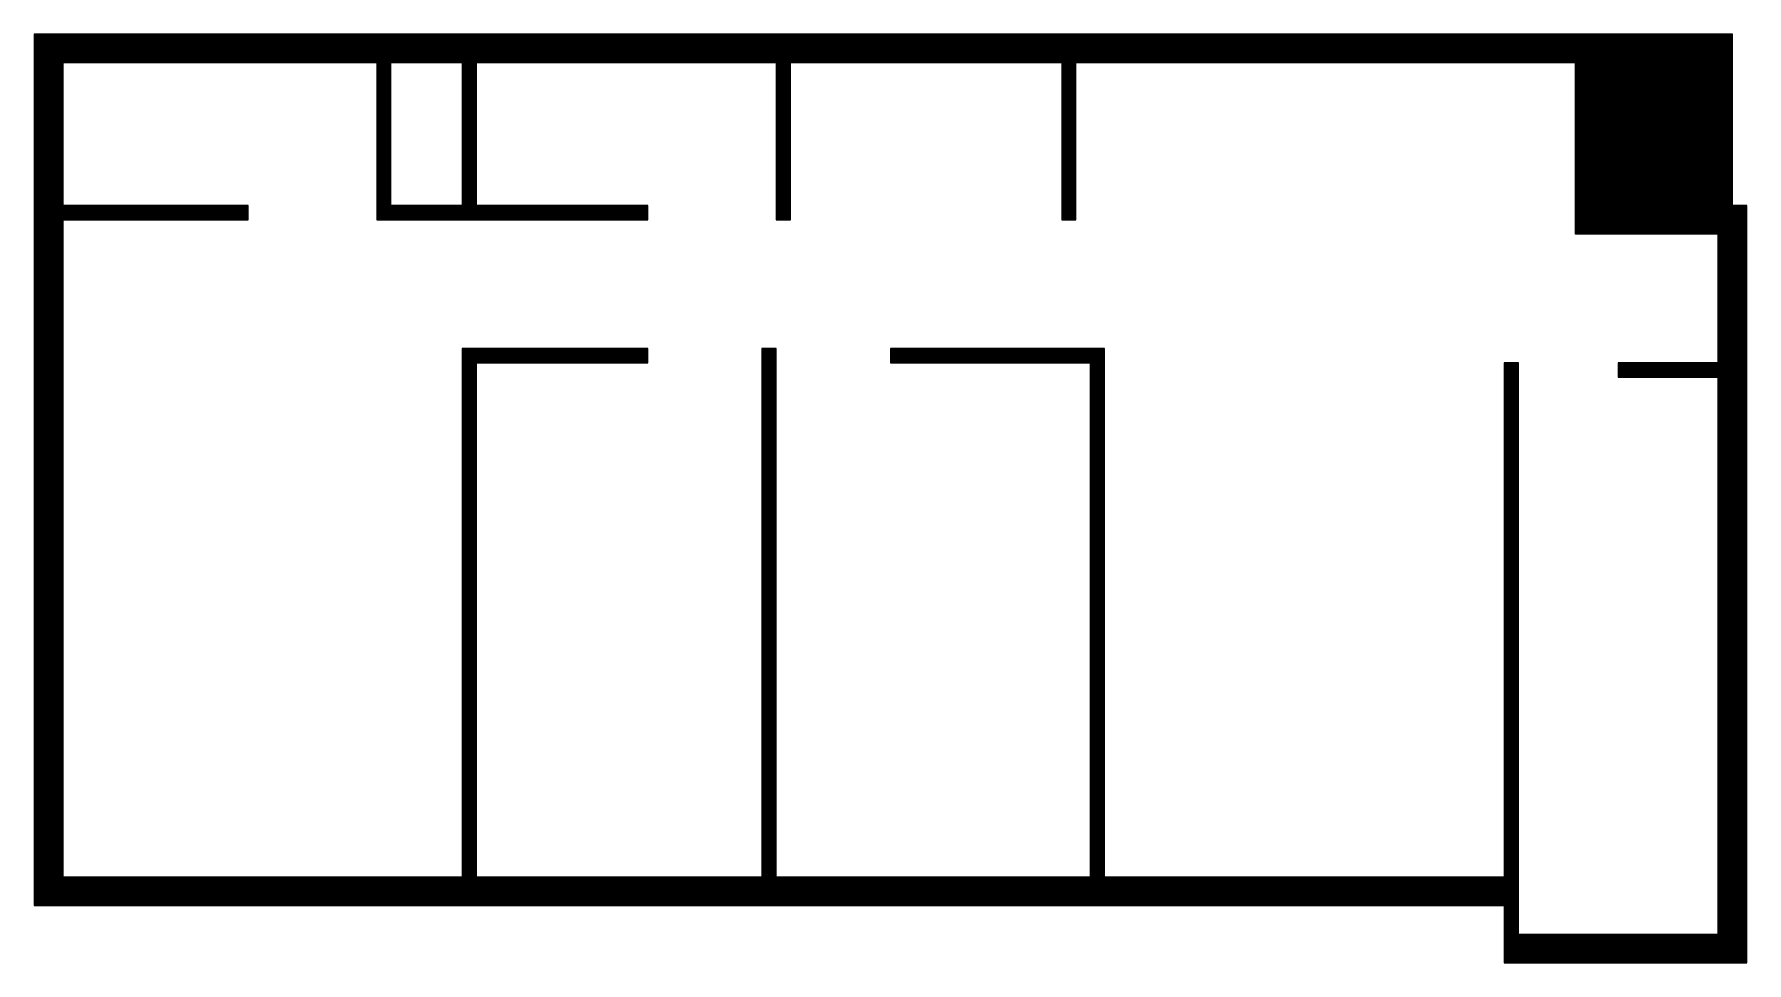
# Model space of a CAD drawing. Header units: inches. Extents: x 0.8 to 12.8, y 0.7 to 7.2.
import ezdxf

# ---------------------------------------------------------------- set-up
doc = ezdxf.new("R2010")
doc.units = ezdxf.units.IN
doc.header["$MEASUREMENT"] = 0
doc.layers.add('GRILLA PIXEL', color=7, linetype='Continuous')

# ---------------------------------------------------------------- blocks, each defined once
blk = doc.blocks.new('0-255-255-31-Muro alto')
at = {"layer": 'GRILLA PIXEL', "true_color": 0xffff1f}
h = blk.add_hatch(color=2, dxfattribs=at)
h.dxf.hatch_style = 1
h.paths.add_polyline_path([(0, 0), (-0.1, 0), (-0.1, -0.1), (0, -0.1)])
blk.add_lwpolyline([(-0.1, 0), (-0.1, -0.1), (0, -0.1), (0, 0)], close=True)
blk = doc.blocks.new('0-255-0-0-Muro dormitorio principal')
h = blk.add_hatch(color=1)
h.dxf.hatch_style = 1
h.paths.add_polyline_path([(0, 0), (-0.1, 0), (-0.1, -0.1), (0, -0.1)])
blk.add_lwpolyline([(-0.1, 0), (-0.1, -0.1), (0, -0.1), (0, 0)], close=True)
blk = doc.blocks.new('0-203-204-205-Ventana principal')
at = {"layer": 'GRILLA PIXEL', "true_color": 0xcbcccd}
h = blk.add_hatch(color=254, dxfattribs=at)
h.dxf.hatch_style = 1
h.paths.add_polyline_path([(0, 0), (-0.1, 0), (-0.1, -0.1), (0, -0.1)])
blk.add_lwpolyline([(-0.1, 0), (-0.1, -0.1), (0, -0.1), (0, 0)], close=True)
blk = doc.blocks.new('0-3-160-22-Ventana comun')
at = {"layer": 'GRILLA PIXEL', "true_color": 0x03a016}
h = blk.add_hatch(color=104, dxfattribs=at)
h.dxf.hatch_style = 1
h.paths.add_polyline_path([(0, 0), (-0.1, 0), (-0.1, -0.1), (0, -0.1)])
blk.add_lwpolyline([(-0.1, 0), (-0.1, -0.1), (0, -0.1), (0, 0)], close=True)
blk = doc.blocks.new('0-5-68-255-Muro inicio conexion')
at = {"layer": 'GRILLA PIXEL', "true_color": 0x0544ff}
h = blk.add_hatch(color=160, dxfattribs=at)
h.dxf.hatch_style = 1
h.paths.add_polyline_path([(0, 0), (-0.1, 0), (-0.1, -0.1), (0, -0.1)])
blk.add_lwpolyline([(-0.1, 0), (-0.1, -0.1), (0, -0.1), (0, 0)], close=True)
blk = doc.blocks.new('0-63-149-253-Muro fichas extremo')
at = {"layer": 'GRILLA PIXEL', "true_color": 0x3f95fd}
h = blk.add_hatch(color=153, dxfattribs=at)
h.dxf.hatch_style = 1
h.paths.add_polyline_path([(0, 0), (-0.1, 0), (-0.1, -0.1), (0, -0.1)])
blk.add_lwpolyline([(-0.1, 0), (-0.1, -0.1), (0, -0.1), (0, 0)], close=True)
blk = doc.blocks.new('1-125-217-63-auxiliar  ingresos')
at = {"layer": 'GRILLA PIXEL', "true_color": 0x7dd93f}
h = blk.add_hatch(color=83, dxfattribs=at)
h.dxf.hatch_style = 1
h.paths.add_polyline_path([(0, 0), (-0.1, 0), (-0.1, -0.1), (0, -0.1)])
blk.add_lwpolyline([(-0.1, 0), (-0.1, -0.1), (0, -0.1), (0, 0)], close=True)
blk = doc.blocks.new('0-255-31-255-Puerta ingreso')
at = {"layer": 'GRILLA PIXEL', "true_color": 0xff1fff}
h = blk.add_hatch(color=6, dxfattribs=at)
h.dxf.hatch_style = 1
h.paths.add_polyline_path([(0, 0), (-0.1, 0), (-0.1, -0.1), (0, -0.1)])
blk.add_lwpolyline([(-0.1, 0), (-0.1, -0.1), (0, -0.1), (0, 0)], close=True)
blk = doc.blocks.new('0-0-28-112-Muro auxiliar fichas esquinas')
at = {"layer": 'GRILLA PIXEL', "true_color": 0x001c70}
h = blk.add_hatch(color=166, dxfattribs=at)
h.dxf.hatch_style = 1
h.paths.add_polyline_path([(0, 0), (-0.1, 0), (-0.1, -0.1), (0, -0.1)])
blk.add_lwpolyline([(-0.1, 0), (-0.1, -0.1), (0, -0.1), (0, 0)], close=True)
blk = doc.blocks.new('0-242-113-114-Ventana servicio')
at = {"layer": 'GRILLA PIXEL', "true_color": 0xf27172}
h = blk.add_hatch(color=11, dxfattribs=at)
h.dxf.hatch_style = 1
h.paths.add_polyline_path([(0, 0), (-0.1, 0), (-0.1, -0.1), (0, -0.1)])
blk.add_lwpolyline([(-0.1, 0), (-0.1, -0.1), (0, -0.1), (0, 0)], close=True)
blk = doc.blocks.new('1-99-100-102-auxiliar lado interno')
at = {"lineweight": 70, "true_color": 0x636466}
h = blk.add_hatch(color=251, dxfattribs=at)
h.dxf.hatch_style = 1
h.paths.add_polyline_path([(-0.1, -0.1), (-0.1, 0), (0, 0), (0, -0.1)])
blk.add_lwpolyline([(0, 0), (0, -0.1), (-0.1, -0.1), (-0.1, 0)], close=True)
blk = doc.blocks.new('pixel extremo ventana')
h = blk.add_hatch(color=136)
h.dxf.hatch_style = 1
h.paths.add_polyline_path([(0, 0), (-0.1, 0), (-0.1, -0.1), (0, -0.1)])
blk.add_lwpolyline([(-0.1, 0), (-0.1, -0.1), (0, -0.1), (0, 0)], close=True)

msp = doc.modelspace()

# ---------------------------------------------------------------- block references
for name, p in [('0-5-68-255-Muro inicio conexion', (0.864, 7.232)), ('0-255-255-31-Muro alto', (0.964, 7.232)), ('0-255-255-31-Muro alto', (1.064, 7.232)), ('0-255-255-31-Muro alto', (1.164, 7.232)), ('0-255-255-31-Muro alto', (1.264, 7.232)), ('0-255-255-31-Muro alto', (1.364, 7.232)), ('0-255-255-31-Muro alto', (1.464, 7.232)), ('0-255-255-31-Muro alto', (1.564, 7.232)), ('0-255-255-31-Muro alto', (1.664, 7.232)), ('0-255-255-31-Muro alto', (1.764, 7.232)), ('0-255-255-31-Muro alto', (1.864, 7.232)), ('0-255-255-31-Muro alto', (1.964, 7.232)), ('0-255-255-31-Muro alto', (2.064, 7.232)), ('0-255-255-31-Muro alto', (2.164, 7.232)), ('0-255-255-31-Muro alto', (2.264, 7.232)), ('0-255-255-31-Muro alto', (2.364, 7.232)), ('0-255-255-31-Muro alto', (2.464, 7.232)), ('0-255-255-31-Muro alto', (2.564, 7.232)), ('0-255-255-31-Muro alto', (2.664, 7.232)), ('0-255-255-31-Muro alto', (2.764, 7.232)), ('0-255-255-31-Muro alto', (2.864, 7.232)), ('0-255-255-31-Muro alto', (2.964, 7.232)), ('0-255-255-31-Muro alto', (3.064, 7.232)), ('0-255-255-31-Muro alto', (3.164, 7.232)), ('0-255-255-31-Muro alto', (3.264, 7.232)), ('0-255-255-31-Muro alto', (3.364, 7.232)), ('0-255-255-31-Muro alto', (3.464, 7.232)), ('0-255-255-31-Muro alto', (3.564, 7.232)), ('0-255-255-31-Muro alto', (3.664, 7.232)), ('0-255-255-31-Muro alto', (3.764, 7.232)), ('0-255-255-31-Muro alto', (3.864, 7.232)), ('0-255-255-31-Muro alto', (3.964, 7.232)), ('0-255-255-31-Muro alto', (4.064, 7.232)), ('0-255-255-31-Muro alto', (4.164, 7.232)), ('0-255-255-31-Muro alto', (4.264, 7.232)), ('0-255-255-31-Muro alto', (4.364, 7.232)), ('0-255-255-31-Muro alto', (4.464, 7.232)), ('0-255-255-31-Muro alto', (4.564, 7.232)), ('0-255-255-31-Muro alto', (4.664, 7.232)), ('0-255-255-31-Muro alto', (4.764, 7.232)), ('0-255-255-31-Muro alto', (4.864, 7.232)), ('0-255-255-31-Muro alto', (4.964, 7.232)), ('0-255-255-31-Muro alto', (5.064, 7.232)), ('0-255-255-31-Muro alto', (5.164, 7.232)), ('0-255-255-31-Muro alto', (5.264, 7.232)), ('0-255-255-31-Muro alto', (5.364, 7.232)), ('0-255-255-31-Muro alto', (5.464, 7.232)), ('0-255-255-31-Muro alto', (5.564, 7.232)), ('0-255-255-31-Muro alto', (5.664, 7.232)), ('0-255-255-31-Muro alto', (5.764, 7.232)), ('0-255-255-31-Muro alto', (5.864, 7.232)), ('0-255-255-31-Muro alto', (5.964, 7.232)), ('0-255-255-31-Muro alto', (6.064, 7.232)), ('0-255-255-31-Muro alto', (6.164, 7.232)), ('0-255-255-31-Muro alto', (6.264, 7.232)), ('0-255-255-31-Muro alto', (6.364, 7.232)), ('0-255-255-31-Muro alto', (6.464, 7.232)), ('0-255-255-31-Muro alto', (6.564, 7.232)), ('0-255-255-31-Muro alto', (6.664, 7.232)), ('0-255-255-31-Muro alto', (6.764, 7.232)), ('0-255-255-31-Muro alto', (6.864, 7.232)), ('0-255-255-31-Muro alto', (6.964, 7.232)), ('0-255-255-31-Muro alto', (7.064, 7.232)), ('0-255-255-31-Muro alto', (7.164, 7.232)), ('0-255-255-31-Muro alto', (7.264, 7.232)), ('0-255-255-31-Muro alto', (7.364, 7.232)), ('0-255-255-31-Muro alto', (7.464, 7.232)), ('0-255-255-31-Muro alto', (7.564, 7.232)), ('0-255-255-31-Muro alto', (7.664, 7.232)), ('0-255-255-31-Muro alto', (7.764, 7.232)), ('0-255-255-31-Muro alto', (7.864, 7.232)), ('0-255-255-31-Muro alto', (7.964, 7.232)), ('0-255-255-31-Muro alto', (8.064, 7.232)), ('0-255-255-31-Muro alto', (8.164, 7.232)), ('0-255-255-31-Muro alto', (8.264, 7.232)), ('0-255-255-31-Muro alto', (8.364, 7.232)), ('0-255-255-31-Muro alto', (8.464, 7.232)), ('0-255-255-31-Muro alto', (8.564, 7.232)), ('0-255-255-31-Muro alto', (8.664, 7.232)), ('0-255-255-31-Muro alto', (8.764, 7.232)), ('0-255-255-31-Muro alto', (8.864, 7.232)), ('0-255-255-31-Muro alto', (8.964, 7.232)), ('0-255-255-31-Muro alto', (9.064, 7.232)), ('0-255-255-31-Muro alto', (9.164, 7.232)), ('0-255-255-31-Muro alto', (9.264, 7.232)), ('0-255-255-31-Muro alto', (9.364, 7.232)), ('0-255-255-31-Muro alto', (9.464, 7.232)), ('0-255-255-31-Muro alto', (9.564, 7.232)), ('0-255-255-31-Muro alto', (9.664, 7.232)), ('0-255-255-31-Muro alto', (9.764, 7.232)), ('0-255-255-31-Muro alto', (9.864, 7.232)), ('0-255-255-31-Muro alto', (9.964, 7.232)), ('0-255-255-31-Muro alto', (10.064, 7.232)), ('0-255-255-31-Muro alto', (10.164, 7.232)), ('0-255-255-31-Muro alto', (10.264, 7.232)), ('0-255-255-31-Muro alto', (10.364, 7.232)), ('0-255-255-31-Muro alto', (10.464, 7.232)), ('0-255-255-31-Muro alto', (10.564, 7.232)), ('0-255-255-31-Muro alto', (10.664, 7.232)), ('0-255-255-31-Muro alto', (10.764, 7.232)), ('0-255-255-31-Muro alto', (10.864, 7.232)), ('0-255-255-31-Muro alto', (10.964, 7.232)), ('0-255-255-31-Muro alto', (11.064, 7.232)), ('0-255-255-31-Muro alto', (11.164, 7.232)), ('0-255-255-31-Muro alto', (11.264, 7.232)), ('0-255-255-31-Muro alto', (11.364, 7.232)), ('0-255-255-31-Muro alto', (11.464, 7.232)), ('0-255-255-31-Muro alto', (11.564, 7.232)), ('0-255-255-31-Muro alto', (11.664, 7.232)), ('0-255-255-31-Muro alto', (11.764, 7.232)), ('1-125-217-63-auxiliar  ingresos', (11.864, 7.232)), ('1-125-217-63-auxiliar  ingresos', (11.964, 7.232)), ('1-125-217-63-auxiliar  ingresos', (12.064, 7.232)), ('1-125-217-63-auxiliar  ingresos', (12.164, 7.232)), ('1-125-217-63-auxiliar  ingresos', (12.264, 7.232)), ('1-125-217-63-auxiliar  ingresos', (12.364, 7.232)), ('1-125-217-63-auxiliar  ingresos', (12.464, 7.232)), ('1-125-217-63-auxiliar  ingresos', (12.564, 7.232)), ('1-125-217-63-auxiliar  ingresos', (12.664, 7.232)), ('0-5-68-255-Muro inicio conexion', (0.864, 7.132)), ('1-99-100-102-auxiliar lado interno', (0.964, 7.132)), ('1-99-100-102-auxiliar lado interno', (1.064, 7.132)), ('1-99-100-102-auxiliar lado interno', (1.164, 7.132)), ('1-99-100-102-auxiliar lado interno', (1.264, 7.132)), ('1-99-100-102-auxiliar lado interno', (1.364, 7.132)), ('1-99-100-102-auxiliar lado interno', (1.464, 7.132)), ('1-99-100-102-auxiliar lado interno', (1.564, 7.132)), ('1-99-100-102-auxiliar lado interno', (1.664, 7.132)), ('1-99-100-102-auxiliar lado interno', (1.764, 7.132)), ('1-99-100-102-auxiliar lado interno', (1.864, 7.132)), ('1-99-100-102-auxiliar lado interno', (1.964, 7.132)), ('1-99-100-102-auxiliar lado interno', (2.064, 7.132)), ('1-99-100-102-auxiliar lado interno', (2.164, 7.132)), ('1-99-100-102-auxiliar lado interno', (2.264, 7.132)), ('1-99-100-102-auxiliar lado interno', (2.364, 7.132)), ('1-99-100-102-auxiliar lado interno', (2.464, 7.132)), ('1-99-100-102-auxiliar lado interno', (2.564, 7.132)), ('1-99-100-102-auxiliar lado interno', (2.664, 7.132)), ('1-99-100-102-auxiliar lado interno', (2.764, 7.132)), ('1-99-100-102-auxiliar lado interno', (2.864, 7.132)), ('1-99-100-102-auxiliar lado interno', (2.964, 7.132)), ('1-99-100-102-auxiliar lado interno', (3.064, 7.132)), ('1-99-100-102-auxiliar lado interno', (3.164, 7.132)), ('0-255-255-31-Muro alto', (3.264, 7.132)), ('1-99-100-102-auxiliar lado interno', (3.364, 7.132)), ('1-99-100-102-auxiliar lado interno', (3.464, 7.132)), ('1-99-100-102-auxiliar lado interno', (3.564, 7.132)), ('1-99-100-102-auxiliar lado interno', (3.664, 7.132)), ('1-99-100-102-auxiliar lado interno', (3.764, 7.132)), ('0-255-255-31-Muro alto', (3.864, 7.132)), ('1-99-100-102-auxiliar lado interno', (3.964, 7.132)), ('1-99-100-102-auxiliar lado interno', (4.064, 7.132)), ('1-99-100-102-auxiliar lado interno', (4.164, 7.132)), ('1-99-100-102-auxiliar lado interno', (4.264, 7.132)), ('1-99-100-102-auxiliar lado interno', (4.364, 7.132)), ('1-99-100-102-auxiliar lado interno', (4.464, 7.132)), ('1-99-100-102-auxiliar lado interno', (4.564, 7.132)), ('1-99-100-102-auxiliar lado interno', (4.664, 7.132)), ('1-99-100-102-auxiliar lado interno', (4.764, 7.132)), ('1-99-100-102-auxiliar lado interno', (4.864, 7.132)), ('1-99-100-102-auxiliar lado interno', (4.964, 7.132)), ('1-99-100-102-auxiliar lado interno', (5.064, 7.132)), ('1-99-100-102-auxiliar lado interno', (5.164, 7.132)), ('1-99-100-102-auxiliar lado interno', (5.264, 7.132)), ('1-99-100-102-auxiliar lado interno', (5.364, 7.132)), ('1-99-100-102-auxiliar lado interno', (5.464, 7.132)), ('1-99-100-102-auxiliar lado interno', (5.564, 7.132)), ('1-99-100-102-auxiliar lado interno', (5.664, 7.132)), ('1-99-100-102-auxiliar lado interno', (5.764, 7.132)), ('1-99-100-102-auxiliar lado interno', (5.864, 7.132)), ('1-99-100-102-auxiliar lado interno', (5.964, 7.132)), ('0-255-255-31-Muro alto', (6.064, 7.132)), ('1-99-100-102-auxiliar lado interno', (6.164, 7.132)), ('1-99-100-102-auxiliar lado interno', (6.264, 7.132)), ('1-99-100-102-auxiliar lado interno', (6.364, 7.132)), ('1-99-100-102-auxiliar lado interno', (6.464, 7.132)), ('1-99-100-102-auxiliar lado interno', (6.564, 7.132)), ('1-99-100-102-auxiliar lado interno', (6.664, 7.132)), ('1-99-100-102-auxiliar lado interno', (6.764, 7.132)), ('1-99-100-102-auxiliar lado interno', (6.864, 7.132)), ('1-99-100-102-auxiliar lado interno', (6.964, 7.132)), ('1-99-100-102-auxiliar lado interno', (7.064, 7.132)), ('1-99-100-102-auxiliar lado interno', (7.164, 7.132)), ('1-99-100-102-auxiliar lado interno', (7.264, 7.132)), ('1-99-100-102-auxiliar lado interno', (7.364, 7.132)), ('1-99-100-102-auxiliar lado interno', (7.464, 7.132)), ('1-99-100-102-auxiliar lado interno', (7.564, 7.132)), ('1-99-100-102-auxiliar lado interno', (7.664, 7.132)), ('1-99-100-102-auxiliar lado interno', (7.764, 7.132)), ('1-99-100-102-auxiliar lado interno', (7.864, 7.132)), ('1-99-100-102-auxiliar lado interno', (7.964, 7.132)), ('0-255-255-31-Muro alto', (8.064, 7.132)), ('1-99-100-102-auxiliar lado interno', (8.164, 7.132)), ('1-99-100-102-auxiliar lado interno', (8.264, 7.132)), ('1-99-100-102-auxiliar lado interno', (8.364, 7.132)), ('1-99-100-102-auxiliar lado interno', (8.464, 7.132)), ('1-99-100-102-auxiliar lado interno', (8.564, 7.132)), ('1-99-100-102-auxiliar lado interno', (8.664, 7.132)), ('1-99-100-102-auxiliar lado interno', (8.764, 7.132)), ('1-99-100-102-auxiliar lado interno', (8.864, 7.132)), ('1-99-100-102-auxiliar lado interno', (8.964, 7.132)), ('1-99-100-102-auxiliar lado interno', (9.064, 7.132)), ('1-99-100-102-auxiliar lado interno', (9.164, 7.132)), ('1-99-100-102-auxiliar lado interno', (9.264, 7.132)), ('1-99-100-102-auxiliar lado interno', (9.364, 7.132)), ('1-99-100-102-auxiliar lado interno', (9.464, 7.132)), ('1-99-100-102-auxiliar lado interno', (9.564, 7.132)), ('1-99-100-102-auxiliar lado interno', (9.664, 7.132)), ('1-99-100-102-auxiliar lado interno', (9.764, 7.132)), ('1-99-100-102-auxiliar lado interno', (9.864, 7.132)), ('1-99-100-102-auxiliar lado interno', (9.964, 7.132)), ('1-99-100-102-auxiliar lado interno', (10.064, 7.132)), ('1-99-100-102-auxiliar lado interno', (10.164, 7.132)), ('1-99-100-102-auxiliar lado interno', (10.264, 7.132)), ('1-99-100-102-auxiliar lado interno', (10.364, 7.132)), ('1-99-100-102-auxiliar lado interno', (10.464, 7.132)), ('1-99-100-102-auxiliar lado interno', (10.564, 7.132)), ('1-99-100-102-auxiliar lado interno', (10.664, 7.132)), ('1-99-100-102-auxiliar lado interno', (10.764, 7.132)), ('1-99-100-102-auxiliar lado interno', (10.864, 7.132)), ('1-99-100-102-auxiliar lado interno', (10.964, 7.132)), ('1-99-100-102-auxiliar lado interno', (11.064, 7.132)), ('1-99-100-102-auxiliar lado interno', (11.164, 7.132)), ('1-99-100-102-auxiliar lado interno', (11.264, 7.132)), ('1-99-100-102-auxiliar lado interno', (11.364, 7.132)), ('1-99-100-102-auxiliar lado interno', (11.464, 7.132)), ('1-99-100-102-auxiliar lado interno', (11.564, 7.132)), ('1-99-100-102-auxiliar lado interno', (11.664, 7.132)), ('0-255-255-31-Muro alto', (11.764, 7.132)), ('1-125-217-63-auxiliar  ingresos', (11.864, 7.132)), ('1-125-217-63-auxiliar  ingresos', (11.964, 7.132)), ('1-125-217-63-auxiliar  ingresos', (12.064, 7.132)), ('1-125-217-63-auxiliar  ingresos', (12.164, 7.132)), ('1-125-217-63-auxiliar  ingresos', (12.264, 7.132)), ('1-125-217-63-auxiliar  ingresos', (12.364, 7.132)), ('1-125-217-63-auxiliar  ingresos', (12.464, 7.132)), ('1-125-217-63-auxiliar  ingresos', (12.564, 7.132)), ('1-125-217-63-auxiliar  ingresos', (12.664, 7.132)), ('0-63-149-253-Muro fichas extremo', (0.864, 7.032)), ('1-99-100-102-auxiliar lado interno', (0.964, 7.032)), ('0-255-255-31-Muro alto', (3.264, 7.032)), ('0-255-255-31-Muro alto', (3.864, 7.032)), ('0-255-255-31-Muro alto', (6.064, 7.032)), ('0-255-255-31-Muro alto', (8.064, 7.032)), ('1-99-100-102-auxiliar lado interno', (11.664, 7.032)), ('0-255-255-31-Muro alto', (11.764, 7.032)), ('1-125-217-63-auxiliar  ingresos', (11.864, 7.032)), ('1-125-217-63-auxiliar  ingresos', (11.964, 7.032)), ('1-125-217-63-auxiliar  ingresos', (12.064, 7.032)), ('1-125-217-63-auxiliar  ingresos', (12.164, 7.032)), ('1-125-217-63-auxiliar  ingresos', (12.264, 7.032)), ('1-125-217-63-auxiliar  ingresos', (12.364, 7.032)), ('1-125-217-63-auxiliar  ingresos', (12.464, 7.032)), ('1-125-217-63-auxiliar  ingresos', (12.564, 7.032)), ('1-125-217-63-auxiliar  ingresos', (12.664, 7.032)), ('0-255-255-31-Muro alto', (0.864, 6.932)), ('1-99-100-102-auxiliar lado interno', (0.964, 6.932)), ('0-255-255-31-Muro alto', (3.264, 6.932)), ('0-255-255-31-Muro alto', (3.864, 6.932)), ('0-255-255-31-Muro alto', (6.064, 6.932)), ('0-255-255-31-Muro alto', (8.064, 6.932)), ('1-99-100-102-auxiliar lado interno', (11.664, 6.932)), ('0-255-255-31-Muro alto', (11.764, 6.932)), ('1-125-217-63-auxiliar  ingresos', (11.864, 6.932)), ('1-125-217-63-auxiliar  ingresos', (11.964, 6.932)), ('1-125-217-63-auxiliar  ingresos', (12.064, 6.932)), ('1-125-217-63-auxiliar  ingresos', (12.164, 6.932)), ('1-125-217-63-auxiliar  ingresos', (12.264, 6.932)), ('1-125-217-63-auxiliar  ingresos', (12.364, 6.932)), ('1-125-217-63-auxiliar  ingresos', (12.464, 6.932)), ('1-125-217-63-auxiliar  ingresos', (12.564, 6.932)), ('1-125-217-63-auxiliar  ingresos', (12.664, 6.932)), ('0-255-255-31-Muro alto', (0.864, 6.832)), ('0-255-255-31-Muro alto', (0.864, 6.732)), ('1-99-100-102-auxiliar lado interno', (0.964, 6.832)), ('1-99-100-102-auxiliar lado interno', (0.964, 6.732)), ('0-255-255-31-Muro alto', (3.264, 6.832)), ('0-255-255-31-Muro alto', (3.264, 6.732)), ('0-255-255-31-Muro alto', (3.864, 6.832)), ('0-255-255-31-Muro alto', (3.864, 6.732)), ('0-255-255-31-Muro alto', (6.064, 6.832)), ('0-255-255-31-Muro alto', (6.064, 6.732)), ('0-255-255-31-Muro alto', (8.064, 6.832)), ('0-255-255-31-Muro alto', (8.064, 6.732)), ('1-99-100-102-auxiliar lado interno', (11.664, 6.832)), ('1-99-100-102-auxiliar lado interno', (11.664, 6.732)), ('0-255-255-31-Muro alto', (11.764, 6.832)), ('0-255-255-31-Muro alto', (11.764, 6.732)), ('1-125-217-63-auxiliar  ingresos', (11.864, 6.832)), ('1-125-217-63-auxiliar  ingresos', (11.864, 6.732)), ('1-125-217-63-auxiliar  ingresos', (11.964, 6.832)), ('1-125-217-63-auxiliar  ingresos', (11.964, 6.732)), ('1-125-217-63-auxiliar  ingresos', (12.064, 6.832)), ('1-125-217-63-auxiliar  ingresos', (12.064, 6.732)), ('1-125-217-63-auxiliar  ingresos', (12.164, 6.832)), ('1-125-217-63-auxiliar  ingresos', (12.164, 6.732)), ('1-125-217-63-auxiliar  ingresos', (12.264, 6.832)), ('1-125-217-63-auxiliar  ingresos', (12.264, 6.732)), ('1-125-217-63-auxiliar  ingresos', (12.364, 6.832)), ('1-125-217-63-auxiliar  ingresos', (12.364, 6.732)), ('1-125-217-63-auxiliar  ingresos', (12.464, 6.832)), ('1-125-217-63-auxiliar  ingresos', (12.464, 6.732)), ('1-125-217-63-auxiliar  ingresos', (12.564, 6.832)), ('1-125-217-63-auxiliar  ingresos', (12.564, 6.732)), ('1-125-217-63-auxiliar  ingresos', (12.664, 6.832)), ('1-125-217-63-auxiliar  ingresos', (12.664, 6.732)), ('0-255-255-31-Muro alto', (0.864, 6.632)), ('1-99-100-102-auxiliar lado interno', (0.964, 6.632)), ('0-255-255-31-Muro alto', (3.264, 6.632)), ('0-255-255-31-Muro alto', (3.864, 6.632)), ('0-255-255-31-Muro alto', (6.064, 6.632)), ('0-255-255-31-Muro alto', (8.064, 6.632)), ('1-99-100-102-auxiliar lado interno', (11.664, 6.632)), ('0-255-255-31-Muro alto', (11.764, 6.632)), ('1-125-217-63-auxiliar  ingresos', (11.864, 6.632)), ('1-125-217-63-auxiliar  ingresos', (11.964, 6.632)), ('1-125-217-63-auxiliar  ingresos', (12.064, 6.632)), ('1-125-217-63-auxiliar  ingresos', (12.164, 6.632)), ('1-125-217-63-auxiliar  ingresos', (12.264, 6.632)), ('1-125-217-63-auxiliar  ingresos', (12.364, 6.632)), ('1-125-217-63-auxiliar  ingresos', (12.464, 6.632)), ('1-125-217-63-auxiliar  ingresos', (12.564, 6.632)), ('1-125-217-63-auxiliar  ingresos', (12.664, 6.632)), ('0-255-255-31-Muro alto', (0.864, 6.532)), ('1-99-100-102-auxiliar lado interno', (0.964, 6.532)), ('0-255-255-31-Muro alto', (3.264, 6.532)), ('0-255-255-31-Muro alto', (3.864, 6.532)), ('0-255-255-31-Muro alto', (6.064, 6.532)), ('0-255-255-31-Muro alto', (8.064, 6.532)), ('1-99-100-102-auxiliar lado interno', (11.664, 6.532)), ('0-255-255-31-Muro alto', (11.764, 6.532)), ('1-125-217-63-auxiliar  ingresos', (11.864, 6.532)), ('1-125-217-63-auxiliar  ingresos', (11.964, 6.532)), ('1-125-217-63-auxiliar  ingresos', (12.064, 6.532)), ('1-125-217-63-auxiliar  ingresos', (12.164, 6.532)), ('1-125-217-63-auxiliar  ingresos', (12.264, 6.532)), ('1-125-217-63-auxiliar  ingresos', (12.364, 6.532)), ('1-125-217-63-auxiliar  ingresos', (12.464, 6.532)), ('1-125-217-63-auxiliar  ingresos', (12.564, 6.532)), ('1-125-217-63-auxiliar  ingresos', (12.664, 6.532)), ('0-255-255-31-Muro alto', (0.864, 6.432)), ('1-99-100-102-auxiliar lado interno', (0.964, 6.432)), ('0-255-255-31-Muro alto', (3.264, 6.432)), ('0-255-255-31-Muro alto', (3.864, 6.432)), ('0-255-255-31-Muro alto', (6.064, 6.432)), ('0-255-255-31-Muro alto', (8.064, 6.432)), ('1-99-100-102-auxiliar lado interno', (11.664, 6.432)), ('0-255-255-31-Muro alto', (11.764, 6.432)), ('1-125-217-63-auxiliar  ingresos', (11.864, 6.432)), ('1-125-217-63-auxiliar  ingresos', (11.964, 6.432)), ('1-125-217-63-auxiliar  ingresos', (12.064, 6.432)), ('1-125-217-63-auxiliar  ingresos', (12.164, 6.432)), ('1-125-217-63-auxiliar  ingresos', (12.264, 6.432)), ('1-125-217-63-auxiliar  ingresos', (12.364, 6.432)), ('1-125-217-63-auxiliar  ingresos', (12.464, 6.432)), ('1-125-217-63-auxiliar  ingresos', (12.564, 6.432)), ('1-125-217-63-auxiliar  ingresos', (12.664, 6.432)), ('0-255-255-31-Muro alto', (0.864, 6.332)), ('1-99-100-102-auxiliar lado interno', (0.964, 6.332)), ('0-255-255-31-Muro alto', (3.264, 6.332)), ('0-255-255-31-Muro alto', (3.864, 6.332)), ('0-255-255-31-Muro alto', (6.064, 6.332)), ('0-255-255-31-Muro alto', (8.064, 6.332)), ('1-99-100-102-auxiliar lado interno', (11.664, 6.332)), ('0-255-255-31-Muro alto', (11.764, 6.332)), ('1-125-217-63-auxiliar  ingresos', (11.864, 6.332)), ('1-125-217-63-auxiliar  ingresos', (11.964, 6.332)), ('1-125-217-63-auxiliar  ingresos', (12.064, 6.332)), ('1-125-217-63-auxiliar  ingresos', (12.164, 6.332)), ('1-125-217-63-auxiliar  ingresos', (12.264, 6.332)), ('1-125-217-63-auxiliar  ingresos', (12.364, 6.332)), ('1-125-217-63-auxiliar  ingresos', (12.464, 6.332)), ('1-125-217-63-auxiliar  ingresos', (12.564, 6.332)), ('1-125-217-63-auxiliar  ingresos', (12.664, 6.332)), ('0-255-255-31-Muro alto', (0.864, 6.232)), ('0-255-255-31-Muro alto', (0.864, 6.132)), ('1-99-100-102-auxiliar lado interno', (0.964, 6.232)), ('1-99-100-102-auxiliar lado interno', (0.964, 6.132)), ('0-255-255-31-Muro alto', (3.264, 6.232)), ('0-255-255-31-Muro alto', (3.264, 6.132)), ('0-255-255-31-Muro alto', (3.864, 6.232)), ('0-255-255-31-Muro alto', (3.864, 6.132)), ('0-255-255-31-Muro alto', (6.064, 6.232)), ('0-255-255-31-Muro alto', (6.064, 6.132)), ('0-255-255-31-Muro alto', (8.064, 6.232)), ('0-255-255-31-Muro alto', (8.064, 6.132)), ('1-99-100-102-auxiliar lado interno', (11.664, 6.232)), ('1-99-100-102-auxiliar lado interno', (11.664, 6.132)), ('0-255-255-31-Muro alto', (11.764, 6.232)), ('0-255-255-31-Muro alto', (11.764, 6.132)), ('1-125-217-63-auxiliar  ingresos', (11.864, 6.232)), ('1-125-217-63-auxiliar  ingresos', (11.864, 6.132)), ('1-125-217-63-auxiliar  ingresos', (11.964, 6.232)), ('1-125-217-63-auxiliar  ingresos', (11.964, 6.132)), ('1-125-217-63-auxiliar  ingresos', (12.064, 6.232)), ('1-125-217-63-auxiliar  ingresos', (12.064, 6.132)), ('1-125-217-63-auxiliar  ingresos', (12.164, 6.232)), ('1-125-217-63-auxiliar  ingresos', (12.164, 6.132)), ('1-125-217-63-auxiliar  ingresos', (12.264, 6.232)), ('1-125-217-63-auxiliar  ingresos', (12.264, 6.132)), ('1-125-217-63-auxiliar  ingresos', (12.364, 6.232)), ('1-125-217-63-auxiliar  ingresos', (12.364, 6.132)), ('1-125-217-63-auxiliar  ingresos', (12.464, 6.232)), ('1-125-217-63-auxiliar  ingresos', (12.464, 6.132)), ('1-125-217-63-auxiliar  ingresos', (12.564, 6.232)), ('1-125-217-63-auxiliar  ingresos', (12.564, 6.132)), ('1-125-217-63-auxiliar  ingresos', (12.664, 6.232)), ('1-125-217-63-auxiliar  ingresos', (12.664, 6.132)), ('0-255-255-31-Muro alto', (0.864, 6.032)), ('0-255-255-31-Muro alto', (0.964, 6.032)), ('0-255-255-31-Muro alto', (1.064, 6.032)), ('0-255-255-31-Muro alto', (1.164, 6.032)), ('0-255-255-31-Muro alto', (1.264, 6.032)), ('0-255-255-31-Muro alto', (1.364, 6.032)), ('0-255-255-31-Muro alto', (1.464, 6.032)), ('0-255-255-31-Muro alto', (1.564, 6.032)), ('0-255-255-31-Muro alto', (1.664, 6.032)), ('0-255-255-31-Muro alto', (1.764, 6.032)), ('0-255-255-31-Muro alto', (1.864, 6.032)), ('0-255-255-31-Muro alto', (1.964, 6.032)), ('0-255-255-31-Muro alto', (2.064, 6.032)), ('0-255-255-31-Muro alto', (2.164, 6.032)), ('0-255-255-31-Muro alto', (2.264, 6.032)), ('0-255-255-31-Muro alto', (3.264, 6.032)), ('0-255-255-31-Muro alto', (3.364, 6.032)), ('0-255-255-31-Muro alto', (3.464, 6.032)), ('0-255-255-31-Muro alto', (3.564, 6.032)), ('0-255-255-31-Muro alto', (3.664, 6.032)), ('0-255-255-31-Muro alto', (3.764, 6.032)), ('0-255-255-31-Muro alto', (3.864, 6.032)), ('0-255-255-31-Muro alto', (3.964, 6.032)), ('0-255-255-31-Muro alto', (4.064, 6.032)), ('0-255-255-31-Muro alto', (4.164, 6.032)), ('0-255-255-31-Muro alto', (4.264, 6.032)), ('0-255-255-31-Muro alto', (4.364, 6.032)), ('0-255-255-31-Muro alto', (4.464, 6.032)), ('0-255-255-31-Muro alto', (4.564, 6.032)), ('0-255-255-31-Muro alto', (4.664, 6.032)), ('0-255-255-31-Muro alto', (4.764, 6.032)), ('0-255-255-31-Muro alto', (4.864, 6.032)), ('0-255-255-31-Muro alto', (4.964, 6.032)), ('0-255-255-31-Muro alto', (5.064, 6.032)), ('0-255-255-31-Muro alto', (6.064, 6.032)), ('0-255-255-31-Muro alto', (8.064, 6.032)), ('1-99-100-102-auxiliar lado interno', (11.664, 6.032)), ('0-255-255-31-Muro alto', (11.764, 6.032)), ('0-255-31-255-Puerta ingreso', (11.864, 6.032)), ('0-255-31-255-Puerta ingreso', (11.964, 6.032)), ('0-255-31-255-Puerta ingreso', (12.064, 6.032)), ('0-255-31-255-Puerta ingreso', (12.164, 6.032)), ('0-255-31-255-Puerta ingreso', (12.264, 6.032)), ('0-255-31-255-Puerta ingreso', (12.364, 6.032)), ('0-255-31-255-Puerta ingreso', (12.464, 6.032)), ('0-255-31-255-Puerta ingreso', (12.564, 6.032)), ('0-255-31-255-Puerta ingreso', (12.664, 6.032)), ('0-5-68-255-Muro inicio conexion', (12.764, 6.032)), ('0-255-0-0-Muro dormitorio principal', (0.864, 5.932)), ('1-99-100-102-auxiliar lado interno', (0.964, 5.932)), ('1-99-100-102-auxiliar lado interno', (11.664, 5.932)), ('1-99-100-102-auxiliar lado interno', (11.764, 5.932)), ('1-99-100-102-auxiliar lado interno', (11.864, 5.932)), ('1-99-100-102-auxiliar lado interno', (11.964, 5.932)), ('1-99-100-102-auxiliar lado interno', (12.064, 5.932)), ('1-99-100-102-auxiliar lado interno', (12.164, 5.932)), ('1-99-100-102-auxiliar lado interno', (12.264, 5.932)), ('1-99-100-102-auxiliar lado interno', (12.364, 5.932)), ('1-99-100-102-auxiliar lado interno', (12.464, 5.932)), ('1-99-100-102-auxiliar lado interno', (12.564, 5.932)), ('1-99-100-102-auxiliar lado interno', (12.664, 5.932)), ('0-5-68-255-Muro inicio conexion', (12.764, 5.932)), ('0-255-0-0-Muro dormitorio principal', (0.864, 5.832)), ('1-99-100-102-auxiliar lado interno', (0.964, 5.832)), ('1-99-100-102-auxiliar lado interno', (12.664, 5.832)), ('0-63-149-253-Muro fichas extremo', (12.764, 5.832)), ('0-255-0-0-Muro dormitorio principal', (0.864, 5.732)), ('1-99-100-102-auxiliar lado interno', (0.964, 5.732)), ('1-99-100-102-auxiliar lado interno', (12.664, 5.732)), ('0-255-255-31-Muro alto', (12.764, 5.732)), ('0-255-0-0-Muro dormitorio principal', (0.864, 5.632)), ('0-255-0-0-Muro dormitorio principal', (0.864, 5.532)), ('1-99-100-102-auxiliar lado interno', (0.964, 5.632)), ('1-99-100-102-auxiliar lado interno', (0.964, 5.532)), ('1-99-100-102-auxiliar lado interno', (12.664, 5.632)), ('1-99-100-102-auxiliar lado interno', (12.664, 5.532)), ('0-255-255-31-Muro alto', (12.764, 5.632)), ('0-255-255-31-Muro alto', (12.764, 5.532)), ('0-255-0-0-Muro dormitorio principal', (0.864, 5.432)), ('1-99-100-102-auxiliar lado interno', (0.964, 5.432)), ('1-99-100-102-auxiliar lado interno', (12.664, 5.432)), ('0-255-255-31-Muro alto', (12.764, 5.432)), ('0-255-0-0-Muro dormitorio principal', (0.864, 5.332)), ('1-99-100-102-auxiliar lado interno', (0.964, 5.332)), ('1-99-100-102-auxiliar lado interno', (12.664, 5.332)), ('0-255-255-31-Muro alto', (12.764, 5.332)), ('0-255-0-0-Muro dormitorio principal', (0.864, 5.232)), ('1-99-100-102-auxiliar lado interno', (0.964, 5.232)), ('1-99-100-102-auxiliar lado interno', (12.664, 5.232)), ('0-255-255-31-Muro alto', (12.764, 5.232)), ('0-255-0-0-Muro dormitorio principal', (0.864, 5.132)), ('1-99-100-102-auxiliar lado interno', (0.964, 5.132)), ('1-99-100-102-auxiliar lado interno', (12.664, 5.132)), ('0-255-255-31-Muro alto', (12.764, 5.132)), ('0-255-0-0-Muro dormitorio principal', (0.864, 5.032)), ('0-255-0-0-Muro dormitorio principal', (0.864, 4.932)), ('1-99-100-102-auxiliar lado interno', (0.964, 5.032)), ('1-99-100-102-auxiliar lado interno', (0.964, 4.932)), ('0-255-255-31-Muro alto', (3.864, 5.032)), ('0-255-255-31-Muro alto', (3.864, 4.932)), ('0-255-255-31-Muro alto', (3.964, 5.032)), ('0-255-255-31-Muro alto', (4.064, 5.032)), ('0-255-255-31-Muro alto', (4.164, 5.032)), ('0-255-255-31-Muro alto', (4.264, 5.032)), ('0-255-255-31-Muro alto', (4.364, 5.032)), ('0-255-255-31-Muro alto', (4.464, 5.032)), ('0-255-255-31-Muro alto', (4.564, 5.032)), ('0-255-255-31-Muro alto', (4.664, 5.032)), ('0-255-255-31-Muro alto', (4.764, 5.032)), ('0-255-255-31-Muro alto', (4.864, 5.032)), ('0-255-255-31-Muro alto', (4.964, 5.032)), ('0-255-255-31-Muro alto', (5.064, 5.032)), ('0-255-255-31-Muro alto', (5.964, 5.032)), ('0-255-255-31-Muro alto', (5.964, 4.932)), ('0-255-255-31-Muro alto', (6.864, 5.032)), ('0-255-255-31-Muro alto', (6.964, 5.032)), ('0-255-255-31-Muro alto', (7.064, 5.032)), ('0-255-255-31-Muro alto', (7.164, 5.032)), ('0-255-255-31-Muro alto', (7.264, 5.032)), ('0-255-255-31-Muro alto', (7.364, 5.032)), ('0-255-255-31-Muro alto', (7.464, 5.032)), ('0-255-255-31-Muro alto', (7.564, 5.032)), ('0-255-255-31-Muro alto', (7.664, 5.032)), ('0-255-255-31-Muro alto', (7.764, 5.032)), ('0-255-255-31-Muro alto', (7.864, 5.032)), ('0-255-255-31-Muro alto', (7.964, 5.032)), ('0-255-255-31-Muro alto', (8.064, 5.032)), ('0-255-255-31-Muro alto', (8.164, 5.032)), ('0-255-255-31-Muro alto', (8.264, 5.032)), ('0-255-255-31-Muro alto', (8.264, 4.932)), ('0-255-255-31-Muro alto', (11.164, 4.932)), ('0-255-255-31-Muro alto', (11.964, 4.932)), ('0-255-255-31-Muro alto', (12.064, 4.932)), ('0-255-255-31-Muro alto', (12.164, 4.932)), ('0-255-255-31-Muro alto', (12.264, 4.932)), ('0-255-255-31-Muro alto', (12.364, 4.932)), ('0-255-255-31-Muro alto', (12.464, 4.932)), ('0-255-255-31-Muro alto', (12.564, 4.932)), ('1-99-100-102-auxiliar lado interno', (12.664, 5.032)), ('0-255-255-31-Muro alto', (12.664, 4.932)), ('0-255-255-31-Muro alto', (12.764, 5.032)), ('0-255-255-31-Muro alto', (12.764, 4.932)), ('0-255-0-0-Muro dormitorio principal', (0.864, 4.832)), ('1-99-100-102-auxiliar lado interno', (0.964, 4.832)), ('0-255-255-31-Muro alto', (3.864, 4.832)), ('0-255-255-31-Muro alto', (5.964, 4.832)), ('0-255-255-31-Muro alto', (8.264, 4.832)), ('0-255-255-31-Muro alto', (11.164, 4.832)), ('1-99-100-102-auxiliar lado interno', (12.664, 4.832)), ('0-255-255-31-Muro alto', (12.764, 4.832)), ('0-255-0-0-Muro dormitorio principal', (0.864, 4.732)), ('1-99-100-102-auxiliar lado interno', (0.964, 4.732)), ('0-255-255-31-Muro alto', (3.864, 4.732)), ('0-255-255-31-Muro alto', (5.964, 4.732)), ('0-255-255-31-Muro alto', (8.264, 4.732)), ('0-255-255-31-Muro alto', (11.164, 4.732)), ('1-99-100-102-auxiliar lado interno', (12.664, 4.732)), ('0-255-255-31-Muro alto', (12.764, 4.732)), ('0-255-0-0-Muro dormitorio principal', (0.864, 4.632)), ('1-99-100-102-auxiliar lado interno', (0.964, 4.632)), ('0-255-255-31-Muro alto', (3.864, 4.632)), ('0-255-255-31-Muro alto', (5.964, 4.632)), ('0-255-255-31-Muro alto', (8.264, 4.632)), ('0-255-255-31-Muro alto', (11.164, 4.632)), ('1-99-100-102-auxiliar lado interno', (12.664, 4.632)), ('0-255-255-31-Muro alto', (12.764, 4.632)), ('0-255-0-0-Muro dormitorio principal', (0.864, 4.532)), ('1-99-100-102-auxiliar lado interno', (0.964, 4.532)), ('0-255-255-31-Muro alto', (3.864, 4.532)), ('0-255-255-31-Muro alto', (5.964, 4.532)), ('0-255-255-31-Muro alto', (8.264, 4.532)), ('0-255-255-31-Muro alto', (11.164, 4.532)), ('1-99-100-102-auxiliar lado interno', (12.664, 4.532)), ('0-255-255-31-Muro alto', (12.764, 4.532)), ('0-255-0-0-Muro dormitorio principal', (0.864, 4.432)), ('0-255-0-0-Muro dormitorio principal', (0.864, 4.332)), ('1-99-100-102-auxiliar lado interno', (0.964, 4.432)), ('1-99-100-102-auxiliar lado interno', (0.964, 4.332)), ('0-255-255-31-Muro alto', (3.864, 4.432)), ('0-255-255-31-Muro alto', (3.864, 4.332)), ('0-255-255-31-Muro alto', (5.964, 4.432)), ('0-255-255-31-Muro alto', (5.964, 4.332)), ('0-255-255-31-Muro alto', (8.264, 4.432)), ('0-255-255-31-Muro alto', (8.264, 4.332)), ('0-255-255-31-Muro alto', (11.164, 4.432)), ('0-255-255-31-Muro alto', (11.164, 4.332)), ('1-99-100-102-auxiliar lado interno', (12.664, 4.432)), ('1-99-100-102-auxiliar lado interno', (12.664, 4.332)), ('0-255-255-31-Muro alto', (12.764, 4.432)), ('0-255-255-31-Muro alto', (12.764, 4.332)), ('0-255-0-0-Muro dormitorio principal', (0.864, 4.232)), ('1-99-100-102-auxiliar lado interno', (0.964, 4.232)), ('0-255-255-31-Muro alto', (3.864, 4.232)), ('0-255-255-31-Muro alto', (5.964, 4.232)), ('0-255-255-31-Muro alto', (8.264, 4.232)), ('0-255-255-31-Muro alto', (11.164, 4.232)), ('1-99-100-102-auxiliar lado interno', (12.664, 4.232)), ('0-255-255-31-Muro alto', (12.764, 4.232)), ('0-255-0-0-Muro dormitorio principal', (0.864, 4.132)), ('1-99-100-102-auxiliar lado interno', (0.964, 4.132)), ('0-255-255-31-Muro alto', (3.864, 4.132)), ('0-255-255-31-Muro alto', (5.964, 4.132)), ('0-255-255-31-Muro alto', (8.264, 4.132)), ('0-255-255-31-Muro alto', (11.164, 4.132)), ('1-99-100-102-auxiliar lado interno', (12.664, 4.132)), ('0-255-255-31-Muro alto', (12.764, 4.132)), ('0-255-0-0-Muro dormitorio principal', (0.864, 4.032)), ('1-99-100-102-auxiliar lado interno', (0.964, 4.032)), ('0-255-255-31-Muro alto', (3.864, 4.032)), ('0-255-255-31-Muro alto', (5.964, 4.032)), ('0-255-255-31-Muro alto', (8.264, 4.032)), ('0-255-255-31-Muro alto', (11.164, 4.032)), ('1-99-100-102-auxiliar lado interno', (12.664, 4.032)), ('0-255-255-31-Muro alto', (12.764, 4.032)), ('0-255-0-0-Muro dormitorio principal', (0.864, 3.932)), ('1-99-100-102-auxiliar lado interno', (0.964, 3.932)), ('0-255-255-31-Muro alto', (3.864, 3.932)), ('0-255-255-31-Muro alto', (5.964, 3.932)), ('0-255-255-31-Muro alto', (8.264, 3.932)), ('0-255-255-31-Muro alto', (11.164, 3.932)), ('1-99-100-102-auxiliar lado interno', (12.664, 3.932)), ('0-255-255-31-Muro alto', (12.764, 3.932)), ('0-255-0-0-Muro dormitorio principal', (0.864, 3.832)), ('0-255-0-0-Muro dormitorio principal', (0.864, 3.732)), ('1-99-100-102-auxiliar lado interno', (0.964, 3.832)), ('1-99-100-102-auxiliar lado interno', (0.964, 3.732)), ('0-255-255-31-Muro alto', (3.864, 3.832)), ('0-255-255-31-Muro alto', (3.864, 3.732)), ('0-255-255-31-Muro alto', (5.964, 3.832)), ('0-255-255-31-Muro alto', (5.964, 3.732)), ('0-255-255-31-Muro alto', (8.264, 3.832)), ('0-255-255-31-Muro alto', (8.264, 3.732)), ('0-255-255-31-Muro alto', (11.164, 3.832)), ('0-255-255-31-Muro alto', (11.164, 3.732)), ('1-99-100-102-auxiliar lado interno', (12.664, 3.832)), ('1-99-100-102-auxiliar lado interno', (12.664, 3.732)), ('0-255-255-31-Muro alto', (12.764, 3.832)), ('0-255-255-31-Muro alto', (12.764, 3.732)), ('0-255-0-0-Muro dormitorio principal', (0.864, 3.632)), ('1-99-100-102-auxiliar lado interno', (0.964, 3.632)), ('0-255-255-31-Muro alto', (3.864, 3.632)), ('0-255-255-31-Muro alto', (5.964, 3.632)), ('0-255-255-31-Muro alto', (8.264, 3.632)), ('0-255-255-31-Muro alto', (11.164, 3.632)), ('1-99-100-102-auxiliar lado interno', (12.664, 3.632)), ('0-255-255-31-Muro alto', (12.764, 3.632)), ('0-255-0-0-Muro dormitorio principal', (0.864, 3.532)), ('1-99-100-102-auxiliar lado interno', (0.964, 3.532)), ('0-255-255-31-Muro alto', (3.864, 3.532)), ('0-255-255-31-Muro alto', (5.964, 3.532)), ('0-255-255-31-Muro alto', (8.264, 3.532)), ('0-255-255-31-Muro alto', (11.164, 3.532)), ('1-99-100-102-auxiliar lado interno', (12.664, 3.532)), ('0-255-255-31-Muro alto', (12.764, 3.532)), ('0-255-0-0-Muro dormitorio principal', (0.864, 3.432)), ('1-99-100-102-auxiliar lado interno', (0.964, 3.432)), ('0-255-255-31-Muro alto', (3.864, 3.432)), ('0-255-255-31-Muro alto', (5.964, 3.432)), ('0-255-255-31-Muro alto', (8.264, 3.432)), ('0-255-255-31-Muro alto', (11.164, 3.432)), ('1-99-100-102-auxiliar lado interno', (12.664, 3.432)), ('0-255-255-31-Muro alto', (12.764, 3.432)), ('0-255-0-0-Muro dormitorio principal', (0.864, 3.332)), ('1-99-100-102-auxiliar lado interno', (0.964, 3.332)), ('0-255-255-31-Muro alto', (3.864, 3.332)), ('0-255-255-31-Muro alto', (5.964, 3.332)), ('0-255-255-31-Muro alto', (8.264, 3.332)), ('0-255-255-31-Muro alto', (11.164, 3.332)), ('1-99-100-102-auxiliar lado interno', (12.664, 3.332)), ('0-255-255-31-Muro alto', (12.764, 3.332)), ('0-255-0-0-Muro dormitorio principal', (0.864, 3.232)), ('0-255-0-0-Muro dormitorio principal', (0.864, 3.132)), ('1-99-100-102-auxiliar lado interno', (0.964, 3.232)), ('1-99-100-102-auxiliar lado interno', (0.964, 3.132)), ('0-255-255-31-Muro alto', (3.864, 3.232)), ('0-255-255-31-Muro alto', (3.864, 3.132)), ('0-255-255-31-Muro alto', (5.964, 3.232)), ('0-255-255-31-Muro alto', (5.964, 3.132)), ('0-255-255-31-Muro alto', (8.264, 3.232)), ('0-255-255-31-Muro alto', (8.264, 3.132)), ('0-255-255-31-Muro alto', (11.164, 3.232)), ('0-255-255-31-Muro alto', (11.164, 3.132)), ('1-99-100-102-auxiliar lado interno', (12.664, 3.232)), ('1-99-100-102-auxiliar lado interno', (12.664, 3.132)), ('0-255-255-31-Muro alto', (12.764, 3.232)), ('0-255-255-31-Muro alto', (12.764, 3.132)), ('0-255-0-0-Muro dormitorio principal', (0.864, 3.032)), ('1-99-100-102-auxiliar lado interno', (0.964, 3.032)), ('0-255-255-31-Muro alto', (3.864, 3.032)), ('0-255-255-31-Muro alto', (5.964, 3.032)), ('0-255-255-31-Muro alto', (8.264, 3.032)), ('0-255-255-31-Muro alto', (11.164, 3.032)), ('1-99-100-102-auxiliar lado interno', (12.664, 3.032)), ('0-255-255-31-Muro alto', (12.764, 3.032)), ('0-255-0-0-Muro dormitorio principal', (0.864, 2.932)), ('1-99-100-102-auxiliar lado interno', (0.964, 2.932)), ('0-255-255-31-Muro alto', (3.864, 2.932)), ('0-255-255-31-Muro alto', (5.964, 2.932)), ('0-255-255-31-Muro alto', (8.264, 2.932)), ('0-255-255-31-Muro alto', (11.164, 2.932)), ('1-99-100-102-auxiliar lado interno', (12.664, 2.932)), ('0-255-255-31-Muro alto', (12.764, 2.932)), ('0-255-0-0-Muro dormitorio principal', (0.864, 2.832)), ('1-99-100-102-auxiliar lado interno', (0.964, 2.832)), ('0-255-255-31-Muro alto', (3.864, 2.832)), ('0-255-255-31-Muro alto', (5.964, 2.832)), ('0-255-255-31-Muro alto', (8.264, 2.832)), ('0-255-255-31-Muro alto', (11.164, 2.832)), ('1-99-100-102-auxiliar lado interno', (12.664, 2.832)), ('0-255-255-31-Muro alto', (12.764, 2.832)), ('0-255-0-0-Muro dormitorio principal', (0.864, 2.732)), ('1-99-100-102-auxiliar lado interno', (0.964, 2.732)), ('0-255-255-31-Muro alto', (3.864, 2.732)), ('0-255-255-31-Muro alto', (5.964, 2.732)), ('0-255-255-31-Muro alto', (8.264, 2.732)), ('0-255-255-31-Muro alto', (11.164, 2.732)), ('1-99-100-102-auxiliar lado interno', (12.664, 2.732)), ('0-255-255-31-Muro alto', (12.764, 2.732)), ('0-255-0-0-Muro dormitorio principal', (0.864, 2.632)), ('0-255-0-0-Muro dormitorio principal', (0.864, 2.532)), ('1-99-100-102-auxiliar lado interno', (0.964, 2.632)), ('1-99-100-102-auxiliar lado interno', (0.964, 2.532)), ('0-255-255-31-Muro alto', (3.864, 2.632)), ('0-255-255-31-Muro alto', (3.864, 2.532)), ('0-255-255-31-Muro alto', (5.964, 2.632)), ('0-255-255-31-Muro alto', (5.964, 2.532)), ('0-255-255-31-Muro alto', (8.264, 2.632)), ('0-255-255-31-Muro alto', (8.264, 2.532)), ('0-255-255-31-Muro alto', (11.164, 2.632)), ('0-255-255-31-Muro alto', (11.164, 2.532)), ('1-99-100-102-auxiliar lado interno', (12.664, 2.632)), ('1-99-100-102-auxiliar lado interno', (12.664, 2.532)), ('0-255-255-31-Muro alto', (12.764, 2.632)), ('0-255-255-31-Muro alto', (12.764, 2.532)), ('0-255-0-0-Muro dormitorio principal', (0.864, 2.432)), ('1-99-100-102-auxiliar lado interno', (0.964, 2.432)), ('0-255-255-31-Muro alto', (3.864, 2.432)), ('0-255-255-31-Muro alto', (5.964, 2.432)), ('0-255-255-31-Muro alto', (8.264, 2.432)), ('0-255-255-31-Muro alto', (11.164, 2.432)), ('1-99-100-102-auxiliar lado interno', (12.664, 2.432)), ('0-255-255-31-Muro alto', (12.764, 2.432)), ('0-255-0-0-Muro dormitorio principal', (0.864, 2.332)), ('1-99-100-102-auxiliar lado interno', (0.964, 2.332)), ('0-255-255-31-Muro alto', (3.864, 2.332)), ('0-255-255-31-Muro alto', (5.964, 2.332)), ('0-255-255-31-Muro alto', (8.264, 2.332)), ('0-255-255-31-Muro alto', (11.164, 2.332)), ('1-99-100-102-auxiliar lado interno', (12.664, 2.332)), ('0-255-255-31-Muro alto', (12.764, 2.332)), ('0-255-0-0-Muro dormitorio principal', (0.864, 2.232)), ('1-99-100-102-auxiliar lado interno', (0.964, 2.232)), ('0-255-255-31-Muro alto', (3.864, 2.232)), ('0-255-255-31-Muro alto', (5.964, 2.232)), ('0-255-255-31-Muro alto', (8.264, 2.232)), ('0-255-255-31-Muro alto', (11.164, 2.232)), ('1-99-100-102-auxiliar lado interno', (12.664, 2.232)), ('0-255-255-31-Muro alto', (12.764, 2.232)), ('0-255-0-0-Muro dormitorio principal', (0.864, 2.132)), ('1-99-100-102-auxiliar lado interno', (0.964, 2.132)), ('0-255-255-31-Muro alto', (3.864, 2.132)), ('0-255-255-31-Muro alto', (5.964, 2.132)), ('0-255-255-31-Muro alto', (8.264, 2.132)), ('0-255-255-31-Muro alto', (11.164, 2.132)), ('1-99-100-102-auxiliar lado interno', (12.664, 2.132)), ('0-255-255-31-Muro alto', (12.764, 2.132)), ('0-255-0-0-Muro dormitorio principal', (0.864, 2.032)), ('0-255-0-0-Muro dormitorio principal', (0.864, 1.932)), ('1-99-100-102-auxiliar lado interno', (0.964, 1.932)), ('1-99-100-102-auxiliar lado interno', (0.964, 2.032)), ('0-255-255-31-Muro alto', (3.864, 2.032)), ('0-255-255-31-Muro alto', (3.864, 1.932)), ('0-255-255-31-Muro alto', (5.964, 2.032)), ('0-255-255-31-Muro alto', (5.964, 1.932)), ('0-255-255-31-Muro alto', (8.264, 2.032)), ('0-255-255-31-Muro alto', (8.264, 1.932)), ('0-255-255-31-Muro alto', (11.164, 2.032)), ('0-255-255-31-Muro alto', (11.164, 1.932)), ('1-99-100-102-auxiliar lado interno', (12.664, 2.032)), ('1-99-100-102-auxiliar lado interno', (12.664, 1.932)), ('0-255-255-31-Muro alto', (12.764, 2.032)), ('0-255-255-31-Muro alto', (12.764, 1.932)), ('0-255-0-0-Muro dormitorio principal', (0.864, 1.832)), ('1-99-100-102-auxiliar lado interno', (0.964, 1.832)), ('0-255-255-31-Muro alto', (3.864, 1.832)), ('0-255-255-31-Muro alto', (5.964, 1.832)), ('0-255-255-31-Muro alto', (8.264, 1.832)), ('0-255-255-31-Muro alto', (11.164, 1.832)), ('1-99-100-102-auxiliar lado interno', (12.664, 1.832)), ('0-255-255-31-Muro alto', (12.764, 1.832)), ('0-255-0-0-Muro dormitorio principal', (0.864, 1.732)), ('1-99-100-102-auxiliar lado interno', (0.964, 1.732)), ('0-255-255-31-Muro alto', (3.864, 1.732)), ('0-255-255-31-Muro alto', (5.964, 1.732)), ('0-255-255-31-Muro alto', (8.264, 1.732)), ('0-255-255-31-Muro alto', (11.164, 1.732)), ('1-99-100-102-auxiliar lado interno', (12.664, 1.732)), ('0-255-255-31-Muro alto', (12.764, 1.732)), ('0-255-0-0-Muro dormitorio principal', (0.864, 1.632)), ('1-99-100-102-auxiliar lado interno', (0.964, 1.632)), ('0-255-255-31-Muro alto', (3.864, 1.632)), ('0-255-255-31-Muro alto', (5.964, 1.632)), ('0-255-255-31-Muro alto', (8.264, 1.632)), ('0-255-255-31-Muro alto', (11.164, 1.632)), ('1-99-100-102-auxiliar lado interno', (12.664, 1.632)), ('0-255-255-31-Muro alto', (12.764, 1.632)), ('0-255-0-0-Muro dormitorio principal', (0.864, 1.532)), ('1-99-100-102-auxiliar lado interno', (0.964, 1.532)), ('0-255-255-31-Muro alto', (3.864, 1.532)), ('0-255-255-31-Muro alto', (5.964, 1.532)), ('0-255-255-31-Muro alto', (8.264, 1.532)), ('0-255-255-31-Muro alto', (11.164, 1.532)), ('1-99-100-102-auxiliar lado interno', (12.664, 1.532)), ('0-255-255-31-Muro alto', (12.764, 1.532)), ('0-255-0-0-Muro dormitorio principal', (0.864, 1.432)), ('0-0-28-112-Muro auxiliar fichas esquinas', (0.864, 1.332)), ('1-99-100-102-auxiliar lado interno', (0.964, 1.432)), ('1-99-100-102-auxiliar lado interno', (0.964, 1.332)), ('1-99-100-102-auxiliar lado interno', (1.064, 1.332)), ('1-99-100-102-auxiliar lado interno', (1.164, 1.332)), ('1-99-100-102-auxiliar lado interno', (1.264, 1.332)), ('1-99-100-102-auxiliar lado interno', (1.364, 1.332)), ('1-99-100-102-auxiliar lado interno', (1.464, 1.332)), ('1-99-100-102-auxiliar lado interno', (1.564, 1.332)), ('1-99-100-102-auxiliar lado interno', (1.664, 1.332)), ('1-99-100-102-auxiliar lado interno', (1.764, 1.332)), ('1-99-100-102-auxiliar lado interno', (1.864, 1.332)), ('1-99-100-102-auxiliar lado interno', (1.964, 1.332)), ('1-99-100-102-auxiliar lado interno', (2.064, 1.332)), ('1-99-100-102-auxiliar lado interno', (2.164, 1.332)), ('1-99-100-102-auxiliar lado interno', (2.264, 1.332)), ('1-99-100-102-auxiliar lado interno', (2.364, 1.332)), ('1-99-100-102-auxiliar lado interno', (2.464, 1.332)), ('1-99-100-102-auxiliar lado interno', (2.564, 1.332)), ('1-99-100-102-auxiliar lado interno', (2.664, 1.332)), ('1-99-100-102-auxiliar lado interno', (2.764, 1.332)), ('1-99-100-102-auxiliar lado interno', (2.864, 1.332)), ('1-99-100-102-auxiliar lado interno', (2.964, 1.332)), ('1-99-100-102-auxiliar lado interno', (3.064, 1.332)), ('1-99-100-102-auxiliar lado interno', (3.164, 1.332)), ('1-99-100-102-auxiliar lado interno', (3.264, 1.332)), ('1-99-100-102-auxiliar lado interno', (3.364, 1.332)), ('1-99-100-102-auxiliar lado interno', (3.464, 1.332)), ('1-99-100-102-auxiliar lado interno', (3.564, 1.332)), ('1-99-100-102-auxiliar lado interno', (3.664, 1.332)), ('1-99-100-102-auxiliar lado interno', (3.764, 1.332)), ('0-255-255-31-Muro alto', (3.864, 1.432)), ('0-255-255-31-Muro alto', (3.864, 1.332)), ('1-99-100-102-auxiliar lado interno', (3.964, 1.332)), ('1-99-100-102-auxiliar lado interno', (4.064, 1.332)), ('1-99-100-102-auxiliar lado interno', (4.164, 1.332)), ('1-99-100-102-auxiliar lado interno', (4.264, 1.332)), ('1-99-100-102-auxiliar lado interno', (4.364, 1.332)), ('1-99-100-102-auxiliar lado interno', (4.464, 1.332)), ('1-99-100-102-auxiliar lado interno', (4.564, 1.332)), ('1-99-100-102-auxiliar lado interno', (4.664, 1.332)), ('1-99-100-102-auxiliar lado interno', (4.764, 1.332)), ('1-99-100-102-auxiliar lado interno', (4.864, 1.332)), ('1-99-100-102-auxiliar lado interno', (4.964, 1.332)), ('1-99-100-102-auxiliar lado interno', (5.064, 1.332)), ('1-99-100-102-auxiliar lado interno', (5.164, 1.332)), ('1-99-100-102-auxiliar lado interno', (5.264, 1.332)), ('1-99-100-102-auxiliar lado interno', (5.364, 1.332)), ('1-99-100-102-auxiliar lado interno', (5.464, 1.332)), ('1-99-100-102-auxiliar lado interno', (5.564, 1.332)), ('1-99-100-102-auxiliar lado interno', (5.664, 1.332)), ('1-99-100-102-auxiliar lado interno', (5.764, 1.332)), ('1-99-100-102-auxiliar lado interno', (5.864, 1.332)), ('0-255-255-31-Muro alto', (5.964, 1.432)), ('0-255-255-31-Muro alto', (5.964, 1.332)), ('1-99-100-102-auxiliar lado interno', (6.064, 1.332)), ('1-99-100-102-auxiliar lado interno', (6.164, 1.332)), ('1-99-100-102-auxiliar lado interno', (6.264, 1.332)), ('1-99-100-102-auxiliar lado interno', (6.364, 1.332)), ('1-99-100-102-auxiliar lado interno', (6.464, 1.332)), ('1-99-100-102-auxiliar lado interno', (6.564, 1.332)), ('1-99-100-102-auxiliar lado interno', (6.664, 1.332)), ('1-99-100-102-auxiliar lado interno', (6.764, 1.332)), ('1-99-100-102-auxiliar lado interno', (6.864, 1.332)), ('1-99-100-102-auxiliar lado interno', (6.964, 1.332)), ('1-99-100-102-auxiliar lado interno', (7.064, 1.332)), ('1-99-100-102-auxiliar lado interno', (7.164, 1.332)), ('1-99-100-102-auxiliar lado interno', (7.264, 1.332)), ('1-99-100-102-auxiliar lado interno', (7.364, 1.332)), ('1-99-100-102-auxiliar lado interno', (7.464, 1.332)), ('1-99-100-102-auxiliar lado interno', (7.564, 1.332)), ('1-99-100-102-auxiliar lado interno', (7.664, 1.332)), ('1-99-100-102-auxiliar lado interno', (7.764, 1.332)), ('1-99-100-102-auxiliar lado interno', (7.864, 1.332)), ('1-99-100-102-auxiliar lado interno', (7.964, 1.332)), ('1-99-100-102-auxiliar lado interno', (8.064, 1.332)), ('1-99-100-102-auxiliar lado interno', (8.164, 1.332)), ('0-255-255-31-Muro alto', (8.264, 1.432)), ('0-255-255-31-Muro alto', (8.264, 1.332)), ('1-99-100-102-auxiliar lado interno', (8.364, 1.332)), ('1-99-100-102-auxiliar lado interno', (8.464, 1.332)), ('1-99-100-102-auxiliar lado interno', (8.564, 1.332)), ('1-99-100-102-auxiliar lado interno', (8.664, 1.332)), ('1-99-100-102-auxiliar lado interno', (8.764, 1.332)), ('1-99-100-102-auxiliar lado interno', (8.864, 1.332)), ('1-99-100-102-auxiliar lado interno', (8.964, 1.332)), ('1-99-100-102-auxiliar lado interno', (9.064, 1.332)), ('1-99-100-102-auxiliar lado interno', (9.164, 1.332)), ('1-99-100-102-auxiliar lado interno', (9.264, 1.332)), ('1-99-100-102-auxiliar lado interno', (9.364, 1.332)), ('1-99-100-102-auxiliar lado interno', (9.464, 1.332)), ('1-99-100-102-auxiliar lado interno', (9.564, 1.332)), ('1-99-100-102-auxiliar lado interno', (9.664, 1.332)), ('1-99-100-102-auxiliar lado interno', (9.764, 1.332)), ('1-99-100-102-auxiliar lado interno', (9.864, 1.332)), ('1-99-100-102-auxiliar lado interno', (9.964, 1.332)), ('1-99-100-102-auxiliar lado interno', (10.064, 1.332)), ('1-99-100-102-auxiliar lado interno', (10.164, 1.332)), ('1-99-100-102-auxiliar lado interno', (10.264, 1.332)), ('1-99-100-102-auxiliar lado interno', (10.364, 1.332)), ('1-99-100-102-auxiliar lado interno', (10.464, 1.332)), ('1-99-100-102-auxiliar lado interno', (10.564, 1.332)), ('1-99-100-102-auxiliar lado interno', (10.664, 1.332)), ('1-99-100-102-auxiliar lado interno', (10.764, 1.332)), ('1-99-100-102-auxiliar lado interno', (10.864, 1.332)), ('1-99-100-102-auxiliar lado interno', (10.964, 1.332)), ('1-99-100-102-auxiliar lado interno', (11.064, 1.332)), ('0-255-255-31-Muro alto', (11.164, 1.432)), ('0-255-255-31-Muro alto', (11.164, 1.332)), ('1-99-100-102-auxiliar lado interno', (12.664, 1.432)), ('1-99-100-102-auxiliar lado interno', (12.664, 1.332)), ('0-255-255-31-Muro alto', (12.764, 1.432)), ('0-255-255-31-Muro alto', (12.764, 1.332)), ('0-0-28-112-Muro auxiliar fichas esquinas', (0.864, 1.232)), ('pixel extremo ventana', (0.964, 1.232)), ('0-203-204-205-Ventana principal', (1.064, 1.232)), ('0-203-204-205-Ventana principal', (1.164, 1.232)), ('0-203-204-205-Ventana principal', (1.264, 1.232)), ('0-203-204-205-Ventana principal', (1.364, 1.232)), ('0-203-204-205-Ventana principal', (1.464, 1.232)), ('0-203-204-205-Ventana principal', (1.564, 1.232)), ('0-203-204-205-Ventana principal', (1.664, 1.232)), ('0-203-204-205-Ventana principal', (1.764, 1.232)), ('0-203-204-205-Ventana principal', (1.864, 1.232)), ('0-203-204-205-Ventana principal', (1.964, 1.232)), ('0-203-204-205-Ventana principal', (2.064, 1.232)), ('0-203-204-205-Ventana principal', (2.164, 1.232)), ('0-203-204-205-Ventana principal', (2.264, 1.232)), ('0-203-204-205-Ventana principal', (2.364, 1.232)), ('pixel extremo ventana', (2.464, 1.232)), ('0-255-255-31-Muro alto', (2.564, 1.232)), ('0-255-255-31-Muro alto', (2.664, 1.232)), ('0-255-255-31-Muro alto', (2.764, 1.232)), ('0-255-255-31-Muro alto', (2.864, 1.232)), ('0-255-255-31-Muro alto', (2.964, 1.232)), ('0-255-255-31-Muro alto', (3.064, 1.232)), ('0-255-255-31-Muro alto', (3.164, 1.232)), ('0-255-255-31-Muro alto', (3.264, 1.232)), ('0-255-255-31-Muro alto', (3.364, 1.232)), ('0-255-255-31-Muro alto', (3.464, 1.232)), ('0-255-255-31-Muro alto', (3.564, 1.232)), ('0-255-255-31-Muro alto', (3.664, 1.232)), ('0-255-255-31-Muro alto', (3.764, 1.232)), ('0-255-255-31-Muro alto', (3.864, 1.232)), ('0-255-255-31-Muro alto', (3.964, 1.232)), ('0-255-255-31-Muro alto', (4.064, 1.232)), ('pixel extremo ventana', (4.164, 1.232)), ('0-3-160-22-Ventana comun', (4.264, 1.232)), ('0-3-160-22-Ventana comun', (4.364, 1.232)), ('0-3-160-22-Ventana comun', (4.464, 1.232)), ('0-3-160-22-Ventana comun', (4.564, 1.232)), ('0-3-160-22-Ventana comun', (4.664, 1.232)), ('0-3-160-22-Ventana comun', (4.764, 1.232)), ('0-3-160-22-Ventana comun', (4.864, 1.232)), ('0-3-160-22-Ventana comun', (4.964, 1.232)), ('0-3-160-22-Ventana comun', (5.064, 1.232)), ('pixel extremo ventana', (5.164, 1.232)), ('0-255-255-31-Muro alto', (5.264, 1.232)), ('0-255-255-31-Muro alto', (5.364, 1.232)), ('0-255-255-31-Muro alto', (5.464, 1.232)), ('0-255-255-31-Muro alto', (5.564, 1.232)), ('0-255-255-31-Muro alto', (5.664, 1.232)), ('0-255-255-31-Muro alto', (5.764, 1.232)), ('0-255-255-31-Muro alto', (5.864, 1.232)), ('0-255-255-31-Muro alto', (5.964, 1.232)), ('0-255-255-31-Muro alto', (6.064, 1.232)), ('0-255-255-31-Muro alto', (6.164, 1.232)), ('pixel extremo ventana', (6.264, 1.232)), ('0-3-160-22-Ventana comun', (6.364, 1.232)), ('0-3-160-22-Ventana comun', (6.464, 1.232)), ('0-3-160-22-Ventana comun', (6.564, 1.232)), ('0-3-160-22-Ventana comun', (6.664, 1.232)), ('0-3-160-22-Ventana comun', (6.764, 1.232)), ('0-3-160-22-Ventana comun', (6.864, 1.232)), ('0-3-160-22-Ventana comun', (6.964, 1.232)), ('0-3-160-22-Ventana comun', (7.064, 1.232)), ('0-3-160-22-Ventana comun', (7.164, 1.232)), ('pixel extremo ventana', (7.264, 1.232)), ('0-255-255-31-Muro alto', (7.364, 1.232)), ('0-255-255-31-Muro alto', (7.464, 1.232)), ('0-255-255-31-Muro alto', (7.564, 1.232)), ('0-255-255-31-Muro alto', (7.664, 1.232)), ('0-255-255-31-Muro alto', (7.764, 1.232)), ('0-255-255-31-Muro alto', (7.864, 1.232)), ('0-255-255-31-Muro alto', (7.964, 1.232)), ('0-255-255-31-Muro alto', (8.064, 1.232)), ('0-255-255-31-Muro alto', (8.164, 1.232)), ('0-255-255-31-Muro alto', (8.264, 1.232)), ('0-255-255-31-Muro alto', (8.364, 1.232)), ('0-255-255-31-Muro alto', (8.464, 1.232)), ('pixel extremo ventana', (8.564, 1.232)), ('0-203-204-205-Ventana principal', (8.664, 1.232)), ('0-203-204-205-Ventana principal', (8.764, 1.232)), ('0-203-204-205-Ventana principal', (8.864, 1.232)), ('0-203-204-205-Ventana principal', (8.964, 1.232)), ('0-203-204-205-Ventana principal', (9.064, 1.232)), ('0-203-204-205-Ventana principal', (9.164, 1.232)), ('0-203-204-205-Ventana principal', (9.264, 1.232)), ('0-203-204-205-Ventana principal', (9.364, 1.232)), ('0-203-204-205-Ventana principal', (9.464, 1.232)), ('0-203-204-205-Ventana principal', (9.564, 1.232)), ('0-203-204-205-Ventana principal', (9.664, 1.232)), ('0-203-204-205-Ventana principal', (9.764, 1.232)), ('0-203-204-205-Ventana principal', (9.864, 1.232)), ('0-203-204-205-Ventana principal', (9.964, 1.232)), ('0-203-204-205-Ventana principal', (10.064, 1.232)), ('0-203-204-205-Ventana principal', (10.164, 1.232)), ('0-203-204-205-Ventana principal', (10.264, 1.232)), ('0-203-204-205-Ventana principal', (10.364, 1.232)), ('0-203-204-205-Ventana principal', (10.464, 1.232)), ('0-203-204-205-Ventana principal', (10.564, 1.232)), ('0-203-204-205-Ventana principal', (10.664, 1.232)), ('pixel extremo ventana', (10.764, 1.232)), ('0-255-255-31-Muro alto', (10.864, 1.232)), ('0-255-255-31-Muro alto', (10.964, 1.232)), ('0-255-255-31-Muro alto', (11.064, 1.232)), ('0-255-255-31-Muro alto', (11.164, 1.232)), ('1-99-100-102-auxiliar lado interno', (12.664, 1.232)), ('0-255-255-31-Muro alto', (12.764, 1.232)), ('0-255-255-31-Muro alto', (11.164, 1.132)), ('1-99-100-102-auxiliar lado interno', (12.664, 1.132)), ('0-255-255-31-Muro alto', (12.764, 1.132)), ('0-255-255-31-Muro alto', (11.164, 1.032)), ('1-99-100-102-auxiliar lado interno', (12.664, 1.032)), ('0-255-255-31-Muro alto', (12.764, 1.032)), ('0-255-255-31-Muro alto', (11.164, 0.932)), ('1-99-100-102-auxiliar lado interno', (11.264, 0.932)), ('1-99-100-102-auxiliar lado interno', (11.364, 0.932)), ('1-99-100-102-auxiliar lado interno', (11.464, 0.932)), ('1-99-100-102-auxiliar lado interno', (11.564, 0.932)), ('1-99-100-102-auxiliar lado interno', (11.664, 0.932)), ('1-99-100-102-auxiliar lado interno', (11.764, 0.932)), ('1-99-100-102-auxiliar lado interno', (11.864, 0.932)), ('1-99-100-102-auxiliar lado interno', (11.964, 0.932)), ('1-99-100-102-auxiliar lado interno', (12.064, 0.932)), ('1-99-100-102-auxiliar lado interno', (12.164, 0.932)), ('1-99-100-102-auxiliar lado interno', (12.264, 0.932)), ('1-99-100-102-auxiliar lado interno', (12.364, 0.932)), ('1-99-100-102-auxiliar lado interno', (12.464, 0.932)), ('1-99-100-102-auxiliar lado interno', (12.564, 0.932)), ('1-99-100-102-auxiliar lado interno', (12.664, 0.932)), ('0-255-255-31-Muro alto', (12.764, 0.932)), ('0-255-255-31-Muro alto', (11.164, 0.832)), ('pixel extremo ventana', (11.264, 0.832)), ('0-242-113-114-Ventana servicio', (11.364, 0.832)), ('0-242-113-114-Ventana servicio', (11.464, 0.832)), ('0-242-113-114-Ventana servicio', (11.564, 0.832)), ('0-242-113-114-Ventana servicio', (11.664, 0.832)), ('0-242-113-114-Ventana servicio', (11.764, 0.832)), ('0-242-113-114-Ventana servicio', (11.864, 0.832)), ('0-242-113-114-Ventana servicio', (11.964, 0.832)), ('0-242-113-114-Ventana servicio', (12.064, 0.832)), ('0-242-113-114-Ventana servicio', (12.164, 0.832)), ('0-242-113-114-Ventana servicio', (12.264, 0.832)), ('0-242-113-114-Ventana servicio', (12.364, 0.832)), ('0-242-113-114-Ventana servicio', (12.464, 0.832)), ('0-242-113-114-Ventana servicio', (12.564, 0.832)), ('pixel extremo ventana', (12.664, 0.832)), ('0-255-255-31-Muro alto', (12.764, 0.832))]:
    msp.add_blockref(name, p)

doc.saveas('drawing.dxf')
